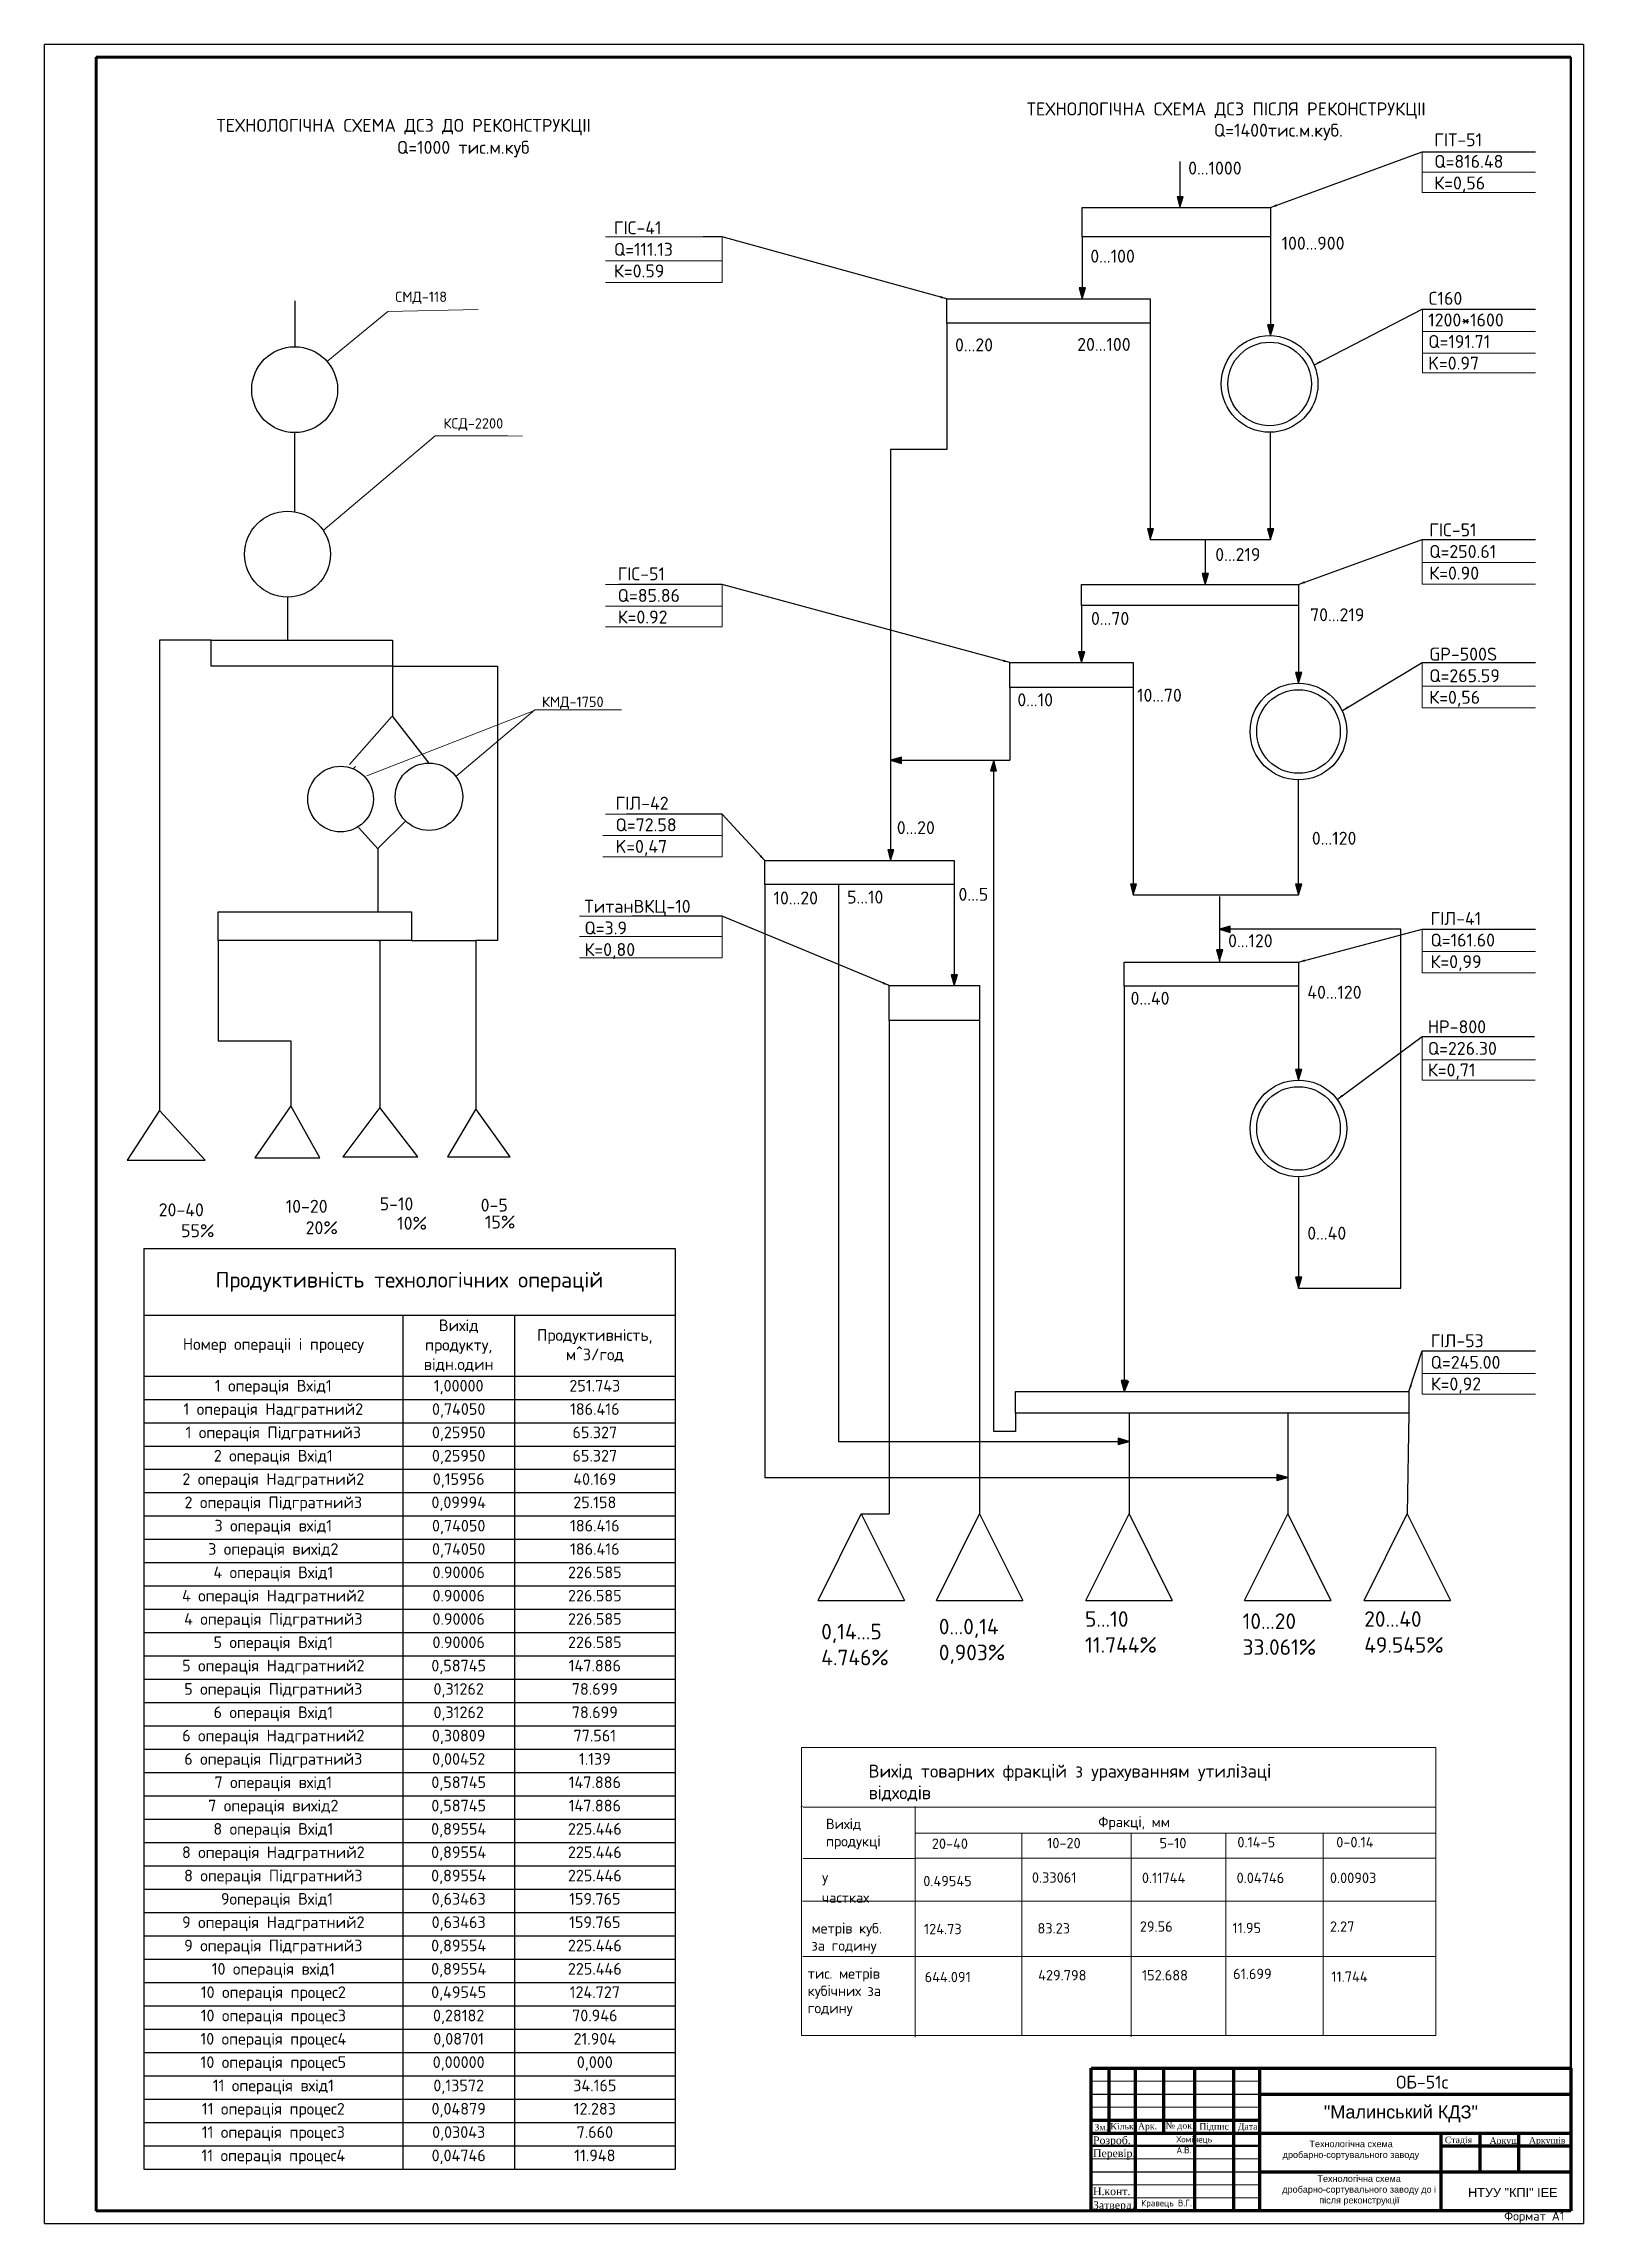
# Model space of a CAD drawing. Header units: millimetres. Extents: x 1400 to 7029, y -1119 to 1612.
# Drawn here: x 2335 to 2930, y -33 to 808 of the extents above; entities that cross this region are included whole.
import ezdxf

# ---------------------------------------------------------------- set-up
doc = ezdxf.new("R2010")
doc.units = ezdxf.units.MM
doc.layers.add('Вставка', color=7, linetype='Continuous')
doc.layers.add('Выноски', color=112, linetype='Continuous', lineweight=20)
doc.layers.add('Рамки', color=202, linetype='Continuous', lineweight=50)
doc.styles.get("Standard").update_dxf_attribs({"font": 'isocpeur.ttf'})
doc.styles.add('times', font='times.ttf')
doc.dimstyles.new('ISO-25', dxfattribs={"dimtxt": 2.5, "dimasz": 2.5, "dimexe": 1.25, "dimexo": 0.625, "dimtad": 1, "dimtxsty": 'Standard', "dimcen": 2.5, "dimadec": 0, "dimazin": 0, "dimtfac": 1, "dimtmove": 0, "dimatfit": 3, "dimfxl": 1, "dimarcsym": 0})

msp = doc.modelspace()

# ---------------------------------------------------------------- texts
at = {"lineweight": 5, "attachment_point": 1}
for s, insert, char_height, width in [('ТЕХНОЛОГIЧНА СХЕМА ДСЗ ПIСЛЯ РЕКОНСТРУКЦII', (2714.4989, 785.6738), 5, 157.531907), ('{\\H2x;ТЕХНОЛОГIЧНА СХЕМА ДСЗ ДО РЕКОНСТРУКЦII}', (2401.8482, 779.3326), 2.5, 192.331436)]:
    msp.add_mtext(s, dxfattribs=dict(at, insert=insert, char_height=char_height, width=width))
at = {"lineweight": 20, "attachment_point": 1}
for s, insert, char_height, width in [('Q=1400тис.м.куб.', (2786.7054, 777.4657), 5, 71.523601), ('20-40', (2379.5732, 360.8671), 5, 1.670385), ('У частках', (2635.5222, 101.6453), 4, 0.268673)]:
    msp.add_mtext(s, dxfattribs=dict(at, insert=insert, char_height=char_height, width=width))
for s, insert, char_height in [('Q=1000 тис.м.куб', (2471.5104, 770.84), 5), ('СМД-118', (2470.8739, 712.697), 4), ('КСД-2200', (2489.4802, 663.8471), 4), ('КМД-1750', (2527.4564, 556.3968), 4), ('10-20', (2428.5812, 362.2376), 5), ('5-10', (2464.8687, 363.1652), 5), ('0-5', (2503.7988, 362.6908), 5), ('20%', (2436.2774, 353.9648), 5), ('10%', (2471.5927, 355.7001), 5), ('15%', (2505.4626, 356.1612), 5), ('55%', (2388.2255, 352.8079), 5), ('Вих{\\fArial|b0|i0|c0|p34;i}д товарних фракц{\\fArial|b0|i0|c0|p34;i}й з урахуванням утил{\\fArial|b0|i0|c0|p34;i}зац{\\fArial|b0|i0|c0|p34;i}\\Pв{\\fArial|b0|i0|c0|p34;i}дход{\\fArial|b0|i0|c0|p34;i}в', (2653.5022, 144.2892), 5), ('Вих{\\fArial|b0|i0|c0|p34;i}д\\Pпродукц{\\fArial|b0|i0|c0|p34;i}', (2637.0305, 123.3901), 4), ('Фракц{\\fArial|b0|i0|c0|p34;i}, мм', (2742.0906, 124.1705), 4), ('20-40 ', (2677.8905, 115.791), 4), ('10-20', (2722.3865, 116.0154), 4), ('5-10', (2765.7469, 116.0154), 4), ('0.14-5', (2795.7919, 116.3565), 4), ('0-0.14', (2833.9332, 116.3565), 4), ('0.49545', (2674.5896, 101.3769), 4), ('0.33061', (2716.5026, 102.7191), 4), ('0.11744', (2758.9529, 102.5902), 4), ('0.04746', (2795.4924, 102.5902), 4), ('0.00903', (2831.4945, 102.5902), 4), ('метр{\\fArial|b0|i0|c0|p34;i}в куб.\\Pза годину', (2631.4771, 83.1227), 4), ('124.73', (2674.8583, 82.8542), 4), ('83.23', (2718.652, 83.1227), 4), ('29.56', (2758.1469, 83.7991), 4), ('11.95', (2793.8804, 83.2623), 4), ('2.27', (2831.4945, 83.7991), 4), ('тис. метр{\\fArial|b0|i0|c0|p34;i}в\\Pкуб{\\fArial|b0|i0|c0|p34;i}чних за\\Pгодину', (2629.99, 65.6738), 4), ('644.091', (2675.127, 64.3316), 4), ('429.798', (2718.9207, 65.0081), 4), ('152.688', (2758.9529, 65.0081), 4), ('61.699', (2794.149, 65.545), 4), ('11.744', (2832.0319, 64.4712), 4)]:
    msp.add_mtext(s, dxfattribs=dict(at, insert=insert, char_height=char_height))
at = {"lineweight": 30, "attachment_point": 1}
for s, insert, char_height, width in [('ГIТ-51 Q=816.48\\P\\pt25;К=0,56', (2871.7523, 773.7673), 5, 2.842952), (' 0...1000', (2773.6254, 762.8505), 5, 31.386466), ('ГIС-41\\PQ=111.13\\PК=0.59', (2555.2222, 739.8286), 5, 42.769676), ('100...900', (2812.8248, 733.864), 5, 39.774846), (' 0...100', (2735.8532, 728.864), 5, 34.710835), ('C160 1200*1600\\PQ=191.71\\PK=0.97', (2869.4218, 712.5864), 5, 38.804482), (' 0...20', (2683.6551, 694.6349), 5, 37.190349), ('20...100', (2733.9854, 694.8123), 5, 28.204419), ('ГIС-51\\PQ=250.61\\PК=0.90', (2869.8209, 623.2445), 5, 39.296296), ('ГIС-51\\PQ=85.86\\PК=0.92', (2556.6671, 606.2828), 5, 40.486214), (' 0...219', (2784.0591, 613.7309), 5, 46.877497), (' 0...70', (2736.1162, 589.0694), 5, 31.961932), ('70...219', (2823.8339, 590.4887), 5, 40.840245), ('GP-500S\\PQ=265.59\\PК=0,56', (2869.8209, 575.3137), 5, 43.518519), (' 0...10', (2707.7056, 557.6658), 5, 30.541398), ('10...70', (2757.069, 559.44), 5, 26.634943), ('ГIЛ-42\\PQ=72.58\\PK=0,47', (2555.8485, 517.776), 5, 41.724104), ('0...20', (2664.3794, 508.3428), 5, 35.513256), (' 0...120', (2821.348, 504.2621), 5, 43.681305), ('10...20', (2616.7917, 481.1974), 5, 24.743238), ('5...10', (2645.2023, 481.5522), 5, 32.317064), ('0...5', (2688.1733, 482.6167), 5, 25.569544), ('ТитанВКЦ-10  \\PQ=3.9\\PК=0,80', (2543.8427, 477.9742), 5, 54.491341), ('ГIЛ-41\\PQ=161.60\\PК=0,99', (2870.2829, 473.3013), 5, 40.480738), (' 0...120', (2789.0309, 464.6972), 5, 43.681305), (' 0...40', (2751.3869, 442.5195), 5, 37.644049), ('40...120', (2822.7685, 444.826), 5, 36.578654), ('HP-800\\PQ=226.30\\PК=0,71', (2869.269, 431.5054), 5, 43.401132), (' 0...40', (2819.5723, 351.8574), 5, 41.195377), ('ГIЛ-53\\PQ=245.00\\PК=0,92', (2870.3727, 310.355), 5, 38.463267), ('5...10\\P11.744%', (2737.0026, 203.4739), 6, 35.034796), ('10...20\\P33.061%', (2797.7941, 202.6437), 6, 35.727188), ('20...40\\P49.545%', (2844.7379, 203.4739), 6, 28.526356), ('0,14...5\\P4.746%', (2635.209, 198.6206), 6, 44.852144), ('0...0,14\\P0,903%', (2680.5921, 200.5666), 6, 34.763921)]:
    msp.add_mtext(s, dxfattribs=dict(at, insert=insert, char_height=char_height, width=width))
at = {"attachment_point": 1}
for s, width, insert, char_height in [('ОБ-51с', 41.529593, (2857.045, 24.272), 5), ('{\\fArial Unicode MS|b0|i0|c204|p34;\\C0;"Малинський КДЗ"}', 112.72898, (2829.1732, 12.7714), 5), ('Кравець В.Г.', 20.16751, (2758.6931, -23.639), 2.5), ('\\pi5.3946;{\\f@Arial Unicode MS|b0|i0|c204|p34;НТУУ "КПІ" ІЕЕ}', 44.681396, (2879.4007, -19.0706), 3.5)]:
    msp.add_mtext_dynamic_manual_height_columns(s, width=width, gutter_width=12.5, heights=[0], dxfattribs=dict(at, insert=insert, char_height=char_height))
at = {"char_height": 2.5, "attachment_point": 1, "style": 'times'}
for s, width, insert in [('Зм.', 3.773926, (2740.6619, 5.6401)), ('Кільк.', 7.769854, (2746.7845, 5.995))]:
    msp.add_mtext_dynamic_manual_height_columns(s, width=width, gutter_width=12.5, heights=[0], dxfattribs=dict(at, insert=insert))
note = msp.add_mtext_dynamic_manual_height_columns('Хомінець \\P', width=14.332205, gutter_width=0, heights=[1.7202, 0], dxfattribs=dict(insert=(2757.9225, 0.9761), char_height=2.5, attachment_point=1))
for column, words in zip(note.columns.linked_columns, ['А.В.\\P']):
    column.text = words
at = {"lineweight": 25, "char_height": 2.5, "attachment_point": 1}
for s, width, heights, insert in [('\\pi14.45;{\\f@Arial Unicode MS|b0|i0|c204|p34;Технологічна схема \\P\\pi4.122;дробарно\\f@Arial Unicode MS|b0|i0|c0|p34;-\\f@Arial Unicode MS|b0|i0|c204|p34;сортувального заводу}', 60.888945, [15.2371], (2809.1435, -0.8221)), ('\\pi19.006;{\\f@Arial Unicode MS|b0|i0|c204|p34;Технологічна схема \\P\\pi5.434;дробарно\\f@Arial Unicode MS|b0|i0|c0|p34;-\\f@Arial Unicode MS|b0|i0|c204|p34;сортувального заводу до і             \\P\\pi19.711;після реконструкції}', 70, [0], (2807.6839, -14.2153))]:
    msp.add_mtext_dynamic_manual_height_columns(s, width=width, gutter_width=12.5, heights=heights, dxfattribs=dict(at, insert=insert))
at = {"insert": (2910.3499, -30.3691), "char_height": 3.5, "width": 28.155715, "attachment_point": 5}
msp.add_mtext('Формат А1', dxfattribs=at)
at = {"layer": 'Выноски', "color": 0, "style": 'times'}
for s, height, p in [('Розроб.', 3, (2740.0919, -2.1751)), ('Підпис', 2.5, (2781.0915, 3.4614)), ('Дата', 2.5, (2795.9449, 3.4239)), ('Стадія', 2.5, (2875.8179, -1.7768)), ('Аркуш', 2.5, (2893.0887, -2.0369)), ('Аркушів', 2.5, (2908.2774, -1.947)), ('Перевір.', 3, (2740.0919, -7.1751)), ('Н.конт.', 3, (2740.0919, -21.8422)), ('Затверд.', 3, (2740.0919, -27.1751))]:
    msp.add_text(s, height=height, dxfattribs=at).set_placement(p)
at = {"layer": 'Выноски', "color": 0, "char_height": 2.5, "width": 25, "attachment_point": 8, "style": 'times'}
for s, insert in [('Арк.', (2761.1088, 2.748)), ('№ док.', (2773.6646, 3.0433))]:
    msp.add_mtext(s, dxfattribs=dict(at, insert=insert))

# ---------------------------------------------------------------- blocks, each defined once
blk = doc.blocks.new('*T2')
at = {"color": 0, "linetype": 'ByBlock', "lineweight": -2, "transparency": 16777216}
for p, q in [((0, 0), (205.07, 0)), ((0, 0), (0, -355.21)), ((205.07, 0), (205.07, -355.21)), ((0, -25.78), (205.07, -25.78)), ((100.01, -25.78), (100.01, -355.21)), ((143.04, -25.78), (143.04, -355.21)), ((0, -49.21), (205.07, -49.21)), ((0, -58.21), (205.07, -58.21)), ((0, -67.21), (205.07, -67.21)), ((0, -76.21), (205.07, -76.21)), ((0, -85.21), (205.07, -85.21)), ((0, -94.21), (205.07, -94.21)), ((0, -103.21), (205.07, -103.21)), ((0, -112.21), (205.07, -112.21)), ((0, -121.21), (205.07, -121.21)), ((0, -130.21), (205.07, -130.21)), ((0, -139.21), (205.07, -139.21)), ((0, -148.21), (205.07, -148.21)), ((0, -157.21), (205.07, -157.21)), ((0, -166.21), (205.07, -166.21)), ((0, -175.21), (205.07, -175.21)), ((0, -184.21), (205.07, -184.21)), ((0, -193.21), (205.07, -193.21)), ((0, -202.21), (205.07, -202.21)), ((0, -211.21), (205.07, -211.21)), ((0, -220.21), (205.07, -220.21)), ((0, -229.21), (205.07, -229.21)), ((0, -238.21), (205.07, -238.21)), ((0, -247.21), (205.07, -247.21)), ((0, -256.21), (205.07, -256.21)), ((0, -265.21), (205.07, -265.21)), ((0, -274.21), (205.07, -274.21)), ((0, -283.21), (205.07, -283.21)), ((0, -292.21), (205.07, -292.21)), ((0, -301.21), (205.07, -301.21)), ((0, -310.21), (205.07, -310.21)), ((0, -319.21), (205.07, -319.21)), ((0, -328.21), (205.07, -328.21)), ((0, -337.21), (205.07, -337.21)), ((0, -346.21), (205.07, -346.21)), ((0, -355.21), (205.07, -355.21))]:
    blk.add_line(p, q, dxfattribs=at)
at = {"color": 0, "lineweight": 20, "transparency": 16777216}
for s, insert, char_height, width, attachment_point in [('Продуктивнiсть технологiчних операцiй', (102.53, -12.89), 6, 202.0664, 5), ('Вихiд продукту, вiдн.один', (121.53, -37.5), 4.5, 40.0315, 5), ('Продуктивнiсть, м^ 3/год', (174.06, -37.5), 4.5, 59.022, 5), ('Номер операцii i процесу', (50.01, -37.5), 4.5, 97.0128, 5), ('1 операцiя Вхiд1', (50.01, -50.71), 4.5, 97.0128, 2), ('1,00000', (121.53, -50.71), 4.5, 40.0315, 2), ('251.743', (174.06, -50.71), 4.5, 59.022, 2), ('1 операцiя Надгратний2', (50.01, -59.71), 4.5, 97.0128, 2), ('0,74050', (121.53, -59.71), 4.5, 40.0315, 2), ('186.416', (174.06, -59.71), 4.5, 59.022, 2), ('1 операцiя Пiдгратний3', (50.01, -68.71), 4.5, 97.0128, 2), ('0,25950', (121.53, -68.71), 4.5, 40.0315, 2), ('65.327', (174.06, -68.71), 4.5, 59.022, 2), ('2 операцiя Вхiд1', (50.01, -77.71), 4.5, 97.0128, 2), ('0,25950', (121.53, -77.71), 4.5, 40.0315, 2), ('65.327', (174.06, -77.71), 4.5, 59.022, 2), ('2 операцiя Надгратний2', (50.01, -86.71), 4.5, 97.0128, 2), ('0,15956', (121.53, -86.71), 4.5, 40.0315, 2), ('40.169', (174.06, -86.71), 4.5, 59.022, 2), ('2 операцiя Пiдгратний3', (50.01, -95.71), 4.5, 97.0128, 2), ('0,09994', (121.53, -95.71), 4.5, 40.0315, 2), ('25.158', (174.06, -95.71), 4.5, 59.022, 2), ('3 операцiя вхiд1', (50.01, -104.71), 4.5, 97.0128, 2), ('0,74050', (121.53, -104.71), 4.5, 40.0315, 2), ('186.416', (174.06, -104.71), 4.5, 59.022, 2), ('3 операцiя вихiд2', (50.01, -113.71), 4.5, 97.0128, 2), ('0,74050', (121.53, -113.71), 4.5, 40.0315, 2), ('186.416', (174.06, -113.71), 4.5, 59.022, 2), ('4 операцiя Вхiд1', (50.01, -122.71), 4.5, 97.0128, 2), ('0.90006', (121.53, -122.71), 4.5, 40.0315, 2), ('226.585', (174.06, -122.71), 4.5, 59.022, 2), ('4 операцiя Надгратний2', (50.01, -131.71), 4.5, 97.0128, 2), ('0.90006', (121.53, -131.71), 4.5, 40.0315, 2), ('226.585', (174.06, -131.71), 4.5, 59.022, 2), ('4 операцiя Пiдгратний3', (50.01, -140.71), 4.5, 97.0128, 2), ('0.90006', (121.53, -140.71), 4.5, 40.0315, 2), ('226.585', (174.06, -140.71), 4.5, 59.022, 2), ('5 операцiя Вхiд1', (50.01, -149.71), 4.5, 97.0128, 2), ('0.90006', (121.53, -149.71), 4.5, 40.0315, 2), ('226.585', (174.06, -149.71), 4.5, 59.022, 2), ('5 операцiя Надгратний2', (50.01, -158.71), 4.5, 97.0128, 2), ('0,58745', (121.53, -158.71), 4.5, 40.0315, 2), ('147.886', (174.06, -158.71), 4.5, 59.022, 2), ('5 операцiя Пiдгратний3', (50.01, -167.71), 4.5, 97.0128, 2), ('0,31262', (121.53, -167.71), 4.5, 40.0315, 2), ('78.699', (174.06, -167.71), 4.5, 59.022, 2), ('6 операцiя Вхiд1', (50.01, -176.71), 4.5, 97.0128, 2), ('0,31262', (121.53, -176.71), 4.5, 40.0315, 2), ('78.699', (174.06, -176.71), 4.5, 59.022, 2), ('6 операцiя Надгратний2', (50.01, -185.71), 4.5, 97.0128, 2), ('0,30809', (121.53, -185.71), 4.5, 40.0315, 2), ('77.561', (174.06, -185.71), 4.5, 59.022, 2), ('6 операцiя Пiдгратний3', (50.01, -194.71), 4.5, 97.0128, 2), ('0,00452', (121.53, -194.71), 4.5, 40.0315, 2), ('1.139', (174.06, -194.71), 4.5, 59.022, 2), ('7 операцiя вхiд1', (50.01, -203.71), 4.5, 97.0128, 2), ('0,58745', (121.53, -203.71), 4.5, 40.0315, 2), ('147.886', (174.06, -203.71), 4.5, 59.022, 2), ('7 операцiя вихiд2', (50.01, -212.71), 4.5, 97.0128, 2), ('0,58745', (121.53, -212.71), 4.5, 40.0315, 2), ('147.886', (174.06, -212.71), 4.5, 59.022, 2), ('8 операцiя Вхiд1', (50.01, -221.71), 4.5, 97.0128, 2), ('0,89554', (121.53, -221.71), 4.5, 40.0315, 2), ('225.446', (174.06, -221.71), 4.5, 59.022, 2), ('8 операцiя Надгратний2', (50.01, -230.71), 4.5, 97.0128, 2), ('0,89554', (121.53, -230.71), 4.5, 40.0315, 2), ('225.446', (174.06, -230.71), 4.5, 59.022, 2), ('8 операцiя Пiдгратний3', (50.01, -239.71), 4.5, 97.0128, 2), ('0,89554', (121.53, -239.71), 4.5, 40.0315, 2), ('225.446', (174.06, -239.71), 4.5, 59.022, 2), (' 9операцiя Вхiд1', (50.01, -248.71), 4.5, 97.0128, 2), ('0,63463', (121.53, -248.71), 4.5, 40.0315, 2), ('159.765', (174.06, -248.71), 4.5, 59.022, 2), ('9 операцiя Надгратний2', (50.01, -257.71), 4.5, 97.0128, 2), ('0,63463', (121.53, -257.71), 4.5, 40.0315, 2), ('159.765', (174.06, -257.71), 4.5, 59.022, 2), ('9 операцiя Пiдгратний3', (50.01, -266.71), 4.5, 97.0128, 2), ('0,89554', (121.53, -266.71), 4.5, 40.0315, 2), ('225.446', (174.06, -266.71), 4.5, 59.022, 2), ('10 операцiя вхiд1', (50.01, -275.71), 4.5, 97.0128, 2), ('0,89554', (121.53, -275.71), 4.5, 40.0315, 2), ('225.446', (174.06, -275.71), 4.5, 59.022, 2), ('10 операцiя процес2', (50.01, -284.71), 4.5, 97.0128, 2), ('0,49545', (121.53, -284.71), 4.5, 40.0315, 2), ('124.727', (174.06, -284.71), 4.5, 59.022, 2), ('10 операцiя процес3', (50.01, -293.71), 4.5, 97.0128, 2), ('0,28182', (121.53, -293.71), 4.5, 40.0315, 2), ('70.946', (174.06, -293.71), 4.5, 59.022, 2), ('10 операцiя процес4', (50.01, -302.71), 4.5, 97.0128, 2), ('0,08701', (121.53, -302.71), 4.5, 40.0315, 2), ('21.904', (174.06, -302.71), 4.5, 59.022, 2), ('10 операцiя процес5', (50.01, -311.71), 4.5, 97.0128, 2), ('0,00000', (121.53, -311.71), 4.5, 40.0315, 2), ('0,000', (174.06, -311.71), 4.5, 59.022, 2), ('11 операцiя вхiд1', (50.01, -320.71), 4.5, 97.0128, 2), ('0,13572', (121.53, -320.71), 4.5, 40.0315, 2), ('34.165', (174.06, -320.71), 4.5, 59.022, 2), ('11 операцiя процес2', (50.01, -329.71), 4.5, 97.0128, 2), ('0,04879', (121.53, -329.71), 4.5, 40.0315, 2), ('12.283', (174.06, -329.71), 4.5, 59.022, 2), ('11 операцiя процес3', (50.01, -338.71), 4.5, 97.0128, 2), ('0,03043', (121.53, -338.71), 4.5, 40.0315, 2), ('7.660', (174.06, -338.71), 4.5, 59.022, 2), ('11 операцiя процес4', (50.01, -347.71), 4.5, 97.0128, 2), ('0,04746', (121.53, -347.71), 4.5, 40.0315, 2), ('11.948', (174.06, -347.71), 4.5, 59.022, 2)]:
    blk.add_mtext(s, dxfattribs=dict(at, insert=insert, char_height=char_height, width=width, attachment_point=attachment_point))

# ---------------------------------------------------------------- hatches: boundary and pattern name
at = {"lineweight": 30}
for points in [[(2774.902, 749.291), (2772.5191, 749.291), (2773.6254, 745.1243)], [(2737.1298, 714.0999), (2734.7468, 714.0999), (2735.8532, 709.9331)], [(2809.8102, 699.8786), (2807.4273, 699.8786), (2808.5337, 695.7118)], [(2763.4664, 621.1687), (2761.0834, 621.1687), (2762.1898, 617.0019)], [(2809.8102, 621.1687), (2807.4273, 621.1687), (2808.5337, 617.0019)], [(2784.605, 603.8656), (2782.222, 603.8656), (2783.3284, 599.6989)], [(2736.889, 573.7418), (2734.5061, 573.7418), (2735.6124, 569.5751)], [(2820.6445, 565.7518), (2818.2616, 565.7518), (2819.3679, 561.585)], [(2666.1442, 530.659), (2666.1442, 533.0419), (2661.9774, 531.9355)], [(2700.5194, 527.7688), (2702.9024, 527.7688), (2701.796, 531.9355)], [(2663.254, 497.2972), (2660.871, 497.2972), (2661.9774, 493.1305)], [(2756.8822, 484.0376), (2754.4993, 484.0376), (2755.6056, 479.8709)], [(2820.6445, 484.0376), (2818.2616, 484.0376), (2819.3679, 479.8709)], [(2793.0397, 465.4081), (2793.0397, 467.791), (2788.8729, 466.6846)], [(2790.1495, 458.7396), (2787.7666, 458.7396), (2788.8729, 454.5729)], [(2687.7713, 449.1011), (2685.3883, 449.1011), (2686.4947, 444.9343)], [(2820.6445, 412.5756), (2818.2616, 412.5756), (2819.3679, 408.4089)], [(2820.6445, 332.3585), (2818.2616, 332.3585), (2819.3679, 328.1917)], [(2753.3272, 292.4501), (2750.9442, 292.4501), (2752.0506, 288.2834)], [(2749.8119, 270.2049), (2749.8119, 267.8219), (2753.9787, 268.9283)], [(2811.0459, 256.2667), (2811.0459, 253.8838), (2815.2127, 255.0753)]]:
    msp.add_hatch(color=256, dxfattribs=at).paths.add_polyline_path(points)

# ---------------------------------------------------------------- linework, layer by layer
at = {"color": 7, "lineweight": 50}
msp.add_line((2924.4278, 803.1309), (2924.4278, -27.8691), dxfattribs=at)
at = {"lineweight": 20}
for p, q in [((2867.1081, 766.6438), (2867.1081, 758.8349)), ((2867.1081, 758.8349), (2910.7636, 758.8349)), ((2867.1081, 758.8349), (2867.1081, 750.9459)), ((2867.1081, 750.9459), (2910.7636, 750.9459)), ((2596.9423, 733.864), (2551.9423, 733.864)), ((2596.9423, 733.864), (2596.9423, 724.5951)), ((2596.9423, 724.5951), (2551.9423, 724.5951)), ((2596.9423, 724.5951), (2596.9423, 716.1434)), ((2596.9423, 716.1434), (2551.9423, 716.1434)), ((2444.8535, 685.9744), (2468.0365, 705.0501)), ((2468.0365, 705.0501), (2502.8111, 705.7313)), ((2867.2501, 705.9377), (2867.2501, 688.9533)), ((2867.1081, 697.3464), (2889.135, 697.3464)), ((2910.7636, 697.3464), (2867.2501, 697.3464)), ((2867.2501, 688.9533), (2910.7636, 688.9533)), ((2867.2501, 688.9533), (2867.2501, 681.3167)), ((2867.2501, 681.3167), (2910.7636, 681.3167)), ((2442.983, 620.5609), (2486.3138, 657.019)), ((2486.3138, 657.019), (2514.0607, 657.019)), ((2514.1318, 657.042), (2519.9231, 656.9262)), ((2867.1081, 617.0019), (2867.1081, 608.1719)), ((2867.1081, 608.1719), (2910.7636, 608.1719)), ((2867.1081, 608.1719), (2867.1081, 599.7684)), ((2596.9423, 599.6989), (2551.9423, 599.6989)), ((2596.9423, 599.6989), (2596.9423, 591.2758)), ((2867.1081, 599.7684), (2910.7636, 599.7684)), ((2596.9423, 591.2758), (2551.9423, 591.2758)), ((2596.9423, 591.2758), (2596.9423, 583.3693)), ((2596.9423, 583.3693), (2551.9423, 583.3693)), ((2867.1081, 569.5751), (2867.1081, 560.4948)), ((2867.1081, 560.4948), (2910.7636, 560.4948)), ((2867.1081, 560.4948), (2867.1081, 552.0913)), ((2459.8543, 525.875), (2524.6305, 551.0821)), ((2494.2685, 525.5468), (2524.6495, 551.2826)), ((2524.6495, 551.2826), (2537.5284, 551.2826)), ((2537.1981, 551.2826), (2558.1676, 551.2826)), ((2558.1676, 551.2826), (2557.8374, 551.2826)), ((2867.1081, 552.0913), (2910.7636, 552.0913)), ((2454.7659, 528.6563), (2455.5261, 529.4159)), ((2596.9423, 511.0987), (2551.9423, 511.0987)), ((2596.9423, 511.0987), (2596.9423, 502.8052)), ((2596.9423, 502.8052), (2550.937, 502.8052)), ((2596.9423, 502.8052), (2596.9423, 494.6261)), ((2596.9423, 494.6261), (2550.937, 494.6261)), ((2596.9423, 471.6296), (2541.9327, 471.6296)), ((2596.9423, 471.6296), (2596.9423, 463.8182)), ((2596.9423, 463.8182), (2541.9327, 463.8182)), ((2596.9423, 463.8182), (2596.9423, 455.6391)), ((2867.1081, 466.6846), (2867.1081, 458.1092)), ((2596.9423, 455.6391), (2541.9327, 455.6391)), ((2867.1081, 458.1092), (2910.7636, 458.1092)), ((2867.1081, 458.1092), (2867.1081, 449.8772)), ((2867.1081, 449.8772), (2910.7636, 449.8772)), ((2867.1081, 425.2518), (2867.1081, 408.4089)), ((2867.1081, 416.2893), (2910.7636, 416.2893)), ((2867.1081, 408.4089), (2910.7414, 408.4089)), ((2867.1081, 303.9216), (2867.1081, 295.2698)), ((2867.1081, 295.2698), (2910.7636, 295.2698)), ((2867.1081, 295.2698), (2867.1081, 287.2093)), ((2867.1081, 287.2093), (2910.7636, 287.2093)), ((2627.3905, 127.9398), (2628.0868, 128.2876)), ((2628.2153, 127.8945), (2872.3824, 127.8945)), ((2671.3996, 128.0728), (2671.3996, 39.1014)), ((2671.4752, 117.891), (2872.4403, 117.891)), ((2712.5825, 117.8184), (2712.5825, 39.6663)), ((2758.4941, 120.6585), (2758.4941, 120.6585)), ((2754.8214, 117.7211), (2754.8214, 39.2613)), ((2791.3534, 117.7211), (2791.3534, 39.6024)), ((2828.9096, 117.7211), (2828.9096, 39.801)), ((2671.5244, 108.088), (2628.2681, 108.088)), ((2671.7255, 108.1507), (2872.2348, 108.1507)), ((2628.0019, 91.566), (2872.4403, 91.566)), ((2628.1046, 70.2427), (2872.4535, 70.2427)), ((2671.3996, 39.1014), (2671.3996, 39.1014))]:
    msp.add_line(p, q, dxfattribs=at)
at = {"lineweight": 30}
for p, q in [((2773.6254, 762.8505), (2773.6254, 745.1243)), ((2774.902, 749.291), (2772.5191, 749.291)), ((2772.5191, 749.291), (2773.6254, 745.1243)), ((2773.6254, 745.1243), (2774.902, 749.291)), ((2735.8532, 733.864), (2735.8532, 709.9331)), ((2808.5337, 733.864), (2808.5337, 695.7118)), ((2432.0446, 709.1403), (2432.0446, 691.4141)), ((2737.1298, 714.0999), (2734.7468, 714.0999)), ((2734.7468, 714.0999), (2735.8532, 709.9331)), ((2735.8532, 709.9331), (2737.1298, 714.0999)), ((2683.6551, 700.4579), (2683.6551, 651.7545)), ((2762.1898, 700.4579), (2762.1898, 617.0019)), ((2809.8102, 699.8786), (2807.4273, 699.8786)), ((2807.4273, 699.8786), (2808.5337, 695.7118)), ((2808.5337, 695.7118), (2809.8102, 699.8786)), ((2432.0446, 627.6942), (2432.0446, 658.29)), ((2808.5337, 617.0019), (2808.5337, 658.4191)), ((2661.9774, 651.7545), (2661.9774, 493.1305)), ((2683.6551, 651.7545), (2661.9774, 651.7545)), ((2432.0446, 627.6942), (2432.0446, 627.6942)), ((2763.4664, 621.1687), (2761.0834, 621.1687)), ((2761.0834, 621.1687), (2762.1898, 617.0019)), ((2762.1898, 617.0019), (2763.4664, 621.1687)), ((2762.1898, 617.0019), (2808.5337, 617.0019)), ((2783.3284, 617.0019), (2783.3284, 599.6989)), ((2809.8102, 621.1687), (2807.4273, 621.1687)), ((2807.4273, 621.1687), (2808.5337, 617.0019)), ((2808.5337, 617.0019), (2809.8102, 621.1687)), ((2784.605, 603.8656), (2782.222, 603.8656)), ((2782.222, 603.8656), (2783.3284, 599.6989)), ((2783.3284, 599.6989), (2784.605, 603.8656)), ((2429.2819, 594.8022), (2429.2819, 578.2401)), ((2735.6124, 591.5922), (2735.6124, 569.5751)), ((2819.3679, 591.5922), (2819.3679, 561.585)), ((2399.8132, 578.2401), (2379.8978, 578.2401)), ((2379.8978, 578.2401), (2379.8978, 396.7187)), ((2736.889, 573.7418), (2734.5061, 573.7418)), ((2734.5061, 573.7418), (2735.6124, 569.5751)), ((2735.6124, 569.5751), (2736.889, 573.7418)), ((2469.8014, 568.1189), (2469.8014, 548.7212)), ((2469.8014, 568.1189), (2510.3229, 568.1189)), ((2510.3229, 568.1189), (2510.3229, 462.3362)), ((2820.6445, 565.7518), (2818.2616, 565.7518)), ((2818.2616, 565.7518), (2819.3679, 561.585)), ((2819.3679, 561.585), (2820.6445, 565.7518)), ((2707.9312, 559.88), (2707.9312, 531.9355)), ((2755.6056, 559.88), (2755.6056, 479.8709)), ((2469.5896, 548.7842), (2453.2455, 530.1754)), ((2469.8014, 548.7212), (2483.8683, 530.786)), ((2666.1442, 533.0419), (2661.9774, 531.9355)), ((2661.9774, 531.9355), (2707.9312, 531.9355)), ((2661.9774, 531.9355), (2666.1442, 530.659)), ((2666.1442, 530.659), (2666.1442, 533.0419)), ((2701.796, 531.9355), (2700.5194, 527.7688)), ((2702.9024, 527.7688), (2701.796, 531.9355)), ((2701.796, 272.8776), (2701.796, 531.9355)), ((2700.5194, 527.7688), (2702.9024, 527.7688)), ((2819.3679, 479.8709), (2819.3679, 524.2872)), ((2464.2683, 497.5151), (2456.6664, 505.8701)), ((2464.2683, 497.8949), (2474.9109, 508.5285)), ((2464.1229, 497.606), (2464.1229, 473.3472)), ((2663.254, 497.2972), (2660.871, 497.2972)), ((2660.871, 497.2972), (2661.9774, 493.1305)), ((2661.9774, 493.1305), (2663.254, 497.2972)), ((2613.4393, 483.8649), (2613.4393, 255.0753)), ((2641.8695, 483.8649), (2641.8695, 268.9283)), ((2686.4947, 483.8649), (2686.4947, 444.9343)), ((2756.8822, 484.0376), (2754.4993, 484.0376)), ((2754.4993, 484.0376), (2755.6056, 479.8709)), ((2755.6056, 479.8709), (2756.8822, 484.0376)), ((2755.6056, 479.8709), (2819.3679, 479.8709)), ((2820.6445, 484.0376), (2818.2616, 484.0376)), ((2818.2616, 484.0376), (2819.3679, 479.8709)), ((2819.3679, 479.8709), (2820.6445, 484.0376)), ((2788.8729, 479.2311), (2788.8729, 453.9332)), ((2793.0397, 467.791), (2788.8729, 466.6846)), ((2858.8851, 466.6846), (2788.8729, 466.6846)), ((2788.8729, 466.6846), (2793.0397, 465.4081)), ((2793.0397, 465.4081), (2793.0397, 467.791)), ((2858.8851, 328.1917), (2858.8851, 466.6846)), ((2402.5759, 462.3059), (2402.5759, 423.6088)), ((2464.3939, 462.3059), (2464.8687, 462.3059)), ((2464.8687, 462.3059), (2464.8687, 397.7929)), ((2477.1686, 462.3059), (2501.8997, 462.3059)), ((2510.3229, 462.3362), (2501.8997, 462.3059)), ((2501.8997, 462.3059), (2501.8997, 397.3186)), ((2501.8997, 462.3059), (2501.8997, 462.3059)), ((2790.1495, 458.7396), (2787.7666, 458.7396)), ((2787.7666, 458.7396), (2788.8729, 454.5729)), ((2788.8729, 454.5729), (2790.1495, 458.7396)), ((2687.7713, 449.1011), (2685.3883, 449.1011)), ((2685.3883, 449.1011), (2686.4947, 444.9343)), ((2686.4947, 444.9343), (2687.7713, 449.1011)), ((2752.0506, 444.7171), (2752.0506, 288.2834)), ((2819.3679, 444.7171), (2819.3679, 408.4089)), ((2661.3961, 431.4226), (2661.3961, 241.03)), ((2696.3489, 431.4226), (2696.3489, 241.03)), ((2402.5759, 423.6088), (2430.5168, 423.6088)), ((2430.5168, 423.6088), (2430.5168, 398.4446)), ((2820.6445, 412.5756), (2818.2616, 412.5756)), ((2818.2616, 412.5756), (2819.3679, 408.4089)), ((2819.3679, 408.4089), (2820.6445, 412.5756)), ((2379.8978, 396.7187), (2367.431, 377.5598)), ((2397.5012, 377.5598), (2379.8978, 396.7187)), ((2430.5168, 398.4446), (2416.6213, 378.4867)), ((2441.807, 378.4867), (2430.5168, 398.4446)), ((2464.8687, 397.7929), (2450.626, 378.8188)), ((2479.5861, 378.8188), (2464.8687, 397.7929)), ((2501.8997, 397.3186), (2490.9803, 378.8188)), ((2515.1929, 378.8188), (2501.8997, 397.3186)), ((2450.626, 378.8188), (2479.5861, 378.8188)), ((2490.9803, 378.8188), (2515.1929, 378.8188)), ((2367.431, 377.5598), (2397.5012, 377.5598)), ((2416.6213, 378.4867), (2441.807, 378.4867)), ((2441.807, 378.4867), (2441.807, 378.4867)), ((2441.807, 378.4867), (2441.807, 378.4867)), ((2819.3679, 371.111), (2819.3679, 328.1917)), ((2820.6445, 332.3585), (2818.2616, 332.3585)), ((2818.2616, 332.3585), (2819.3679, 328.1917)), ((2819.3679, 328.1917), (2820.6445, 332.3585)), ((2819.3679, 328.1917), (2858.8851, 328.1917)), ((2753.3272, 292.4501), (2750.9442, 292.4501)), ((2750.9442, 292.4501), (2752.0506, 288.2834)), ((2752.0506, 288.2834), (2753.3272, 292.4501)), ((2753.725, 292.2561), (2752.0506, 288.2834)), ((2710.1345, 279.9606), (2710.1345, 272.8776)), ((2753.9787, 279.9606), (2753.9787, 241.03)), ((2815.2127, 279.8904), (2815.2127, 241.03)), ((2861.9781, 279.9606), (2861.3494, 241.03)), ((2710.1345, 272.8776), (2701.796, 272.8776)), ((2749.8119, 270.2049), (2749.8119, 267.8219)), ((2753.9787, 268.9283), (2749.8119, 270.2049)), ((2641.8695, 268.9283), (2753.9787, 268.9283)), ((2749.8119, 267.8219), (2753.9787, 268.9283)), ((2613.4393, 255.0753), (2815.2127, 255.0753)), ((2811.0459, 256.2667), (2811.0459, 253.8838)), ((2815.2127, 255.0753), (2811.0459, 256.2667)), ((2811.0459, 253.8838), (2815.2127, 255.0753)), ((2633.9722, 207.65), (2650.655, 241.03)), ((2650.655, 241.03), (2667.3477, 207.65)), ((2650.655, 241.03), (2661.3961, 241.03)), ((2679.666, 207.65), (2696.3489, 241.03)), ((2696.3489, 241.03), (2713.0416, 207.65)), ((2737.2958, 207.65), (2753.9787, 241.03)), ((2753.9787, 241.03), (2770.6713, 207.65)), ((2798.5298, 207.65), (2815.2127, 241.03)), ((2815.2127, 241.03), (2831.9053, 207.65)), ((2844.6665, 207.65), (2861.3494, 241.03)), ((2861.3494, 241.03), (2878.0421, 207.65)), ((2633.9722, 207.65), (2667.3477, 207.65)), ((2679.666, 207.65), (2713.0416, 207.65)), ((2737.2958, 207.65), (2770.6713, 207.65)), ((2798.5298, 207.65), (2831.9053, 207.65)), ((2844.6665, 207.65), (2878.0421, 207.65))]:
    msp.add_line(p, q, dxfattribs=at)
at = {"lineweight": 80}
for p, q in [((2739.4278, 27.1309), (2924.4278, 27.1309)), ((2767.3628, 2.1259), (2767.3628, 27.1309))]:
    msp.add_line(p, q, dxfattribs=at)
for p, q in [((2739.4278, 17.1309), (2804.4278, 17.1309)), ((2739.4278, -12.8691), (2804.4278, -12.8691))]:
    msp.add_line(p, q)
at = {"color": 3, "lineweight": 80, "ltscale": 0.5, "const_width": 0.5}
for points in [[(2335.4643, -32.8691), (2335.4643, -32.8691), (2335.4278, 808.1309)], [(2335.4278, 808.1309), (2335.4278, 808.1309), (2929.4278, 808.1309)], [(2929.4278, 808.1309), (2929.4278, 808.1309), (2929.4278, -32.8691)], [(2929.4278, -32.8691), (2929.4278, -32.8691), (2335.4643, -32.8691)]]:
    msp.add_lwpolyline(points, dxfattribs=at)
at = {"color": 7, "lineweight": 50, "const_width": 0.5}
msp.add_lwpolyline([(2355.4278, 803.1309), (2924.4278, 803.1309), (2924.4278, -27.8691), (2355.4278, -27.8691), (2355.4278, 803.1309)], dxfattribs=at)
at = {"lineweight": 30}
for points in [[(2735.8532, 745.1243), (2808.5337, 745.1243), (2808.5337, 733.864), (2735.8532, 733.864)], [(2683.6551, 709.9331), (2762.1898, 709.9331), (2762.1898, 700.4579), (2683.6551, 700.4579)], [(2735.6124, 599.6989), (2819.3679, 599.6989), (2819.3679, 591.5922), (2735.6124, 591.5922)], [(2399.8132, 578.2401), (2469.8014, 578.2401), (2469.8014, 568.1189), (2399.8132, 568.1189)], [(2707.9312, 569.5751), (2755.6056, 569.5751), (2755.6056, 559.88), (2707.9312, 559.88)], [(2613.4393, 493.1305), (2686.4947, 493.1305), (2686.4947, 483.8649), (2613.4393, 483.8649)], [(2402.5759, 473.3472), (2477.1686, 473.3472), (2477.1686, 462.3059), (2402.5759, 462.3059)], [(2752.0506, 453.9332), (2819.3679, 453.9332), (2819.3679, 444.7171), (2752.0506, 444.7171)], [(2661.3961, 444.9343), (2696.3489, 444.9343), (2696.3489, 431.4226), (2661.3961, 431.4226)], [(2710.1345, 288.2834), (2861.9781, 288.2834), (2861.9781, 279.9606), (2710.1345, 279.9606)]]:
    msp.add_lwpolyline(points, close=True, dxfattribs=at)
at = {"lineweight": 20}
msp.add_lwpolyline([(2627.5758, 150.9386), (2872.3711, 150.9386), (2872.3711, 39.801), (2627.5758, 39.801)], close=True, dxfattribs=at)
at = {"lineweight": 30}
for centre, radius in [((2432.0446, 674.852), 16.562), ((2808.2261, 677.0655), 18.6489), ((2808.2261, 677.0655), 16.1214), ((2429.2819, 611.3642), 16.562), ((2819.3679, 542.9361), 18.6489), ((2819.3679, 542.9361), 16.1214), ((2483.8683, 517.783), 13.003), ((2449.7625, 516.8863), 12.6599), ((2819.3679, 389.76), 18.6489), ((2819.3679, 389.76), 16.1214)]:
    msp.add_circle(centre, radius, dxfattribs=at)
at = {"layer": 'Вставка', "lineweight": 60}
for p, q in [((2355.4278, 803.1309), (2924.4278, 803.1309)), ((2355.4278, -27.8691), (2355.4278, 803.1309)), ((2924.4278, -27.8691), (2355.4278, -27.8691))]:
    msp.add_line(p, q, dxfattribs=at)
at = {"layer": 'Рамки', "color": 0, "lineweight": 80}
for p, q in [((2739.4278, -27.8691), (2739.4278, 27.1309)), ((2746.3063, 2.1309), (2746.3063, 27.1309)), ((2756.4856, -27.8691), (2756.4856, 27.1309)), ((2779.4278, -27.8691), (2779.4278, 27.1309)), ((2794.4278, -27.8691), (2794.4278, 27.1309)), ((2804.4278, -27.8691), (2804.4278, 27.1309)), ((2924.4278, 27.1309), (2924.4278, -27.8691)), ((2804.4278, 17.1309), (2924.4278, 17.1309)), ((2739.4278, 7.1309), (2804.4278, 7.1309)), ((2739.4278, 2.1309), (2924.4278, 2.1309)), ((2874.4278, -27.8691), (2874.4278, 2.1309)), ((2889.4278, -12.8691), (2889.4278, 2.1309)), ((2904.4278, -12.8691), (2904.4278, 2.1309)), ((2874.4278, -2.8691), (2924.4278, -2.8691)), ((2804.4278, -12.8691), (2924.4278, -12.8691)), ((2924.4278, -27.8691), (2739.4278, -27.8691))]:
    msp.add_line(p, q, dxfattribs=at)
at = {"layer": 'Рамки', "color": 0, "lineweight": 20}
for p, q in [((2739.4278, 22.1309), (2804.4278, 22.1309)), ((2739.4278, 12.1309), (2804.4278, 12.1309)), ((2739.4278, -7.8691), (2804.4278, -7.8691)), ((2739.4278, -17.8691), (2804.4278, -17.8691)), ((2739.4278, -22.8691), (2804.4278, -22.8691))]:
    msp.add_line(p, q, dxfattribs=at)
at = {"layer": 'Рамки', "color": 0}
msp.add_line((2739.4278, -2.8691), (2804.4278, -2.8691), dxfattribs=at)

# ---------------------------------------------------------------- block references
msp.add_blockref('*T2', (2373.794, 343.446))

msp.set_redraw_order([(e.dxf.handle, doc.entitydb.next_handle()) for e in msp.query("TEXT MTEXT ATTDEF DIMENSION ARC_DIMENSION")])  # texts and dimensions are drawn at this point

# ---------------------------------------------------------------- leaders
at = {"lineweight": 20}
for points in [[(2808.5337, 745.1243), (2867.1081, 766.6438), (2910.7636, 766.6438)], [(2683.6551, 709.9331), (2596.9423, 733.864), (2589.6164, 733.864)], [(2825.5073, 684.445), (2867.1081, 705.9377), (2910.7636, 705.9377)], [(2819.3679, 599.6989), (2867.1081, 617.0019), (2910.7636, 617.0019)], [(2707.9312, 569.5751), (2596.9423, 599.6989), (2557.1725, 599.6989)], [(2836.2863, 551.0143), (2867.1081, 569.5751), (2910.7636, 569.5751)], [(2613.4393, 493.1305), (2596.9423, 511.0987), (2560.0711, 511.0987)], [(2661.3961, 444.9343), (2596.9423, 471.6296), (2562.3255, 471.6296)], [(2819.3679, 453.9332), (2867.1081, 466.6846), (2910.7636, 466.6846)], [(2834.2956, 400.938), (2867.1081, 425.2518), (2910.3781, 425.2518)], [(2861.9781, 288.2834), (2867.1081, 303.9216), (2910.7636, 303.9216)]]:
    msp.add_leader(points, dimstyle='ISO-25', override={"dimgap": 0.625, "dimtad": 0}, dxfattribs=at)

doc.saveas('drawing.dxf')
